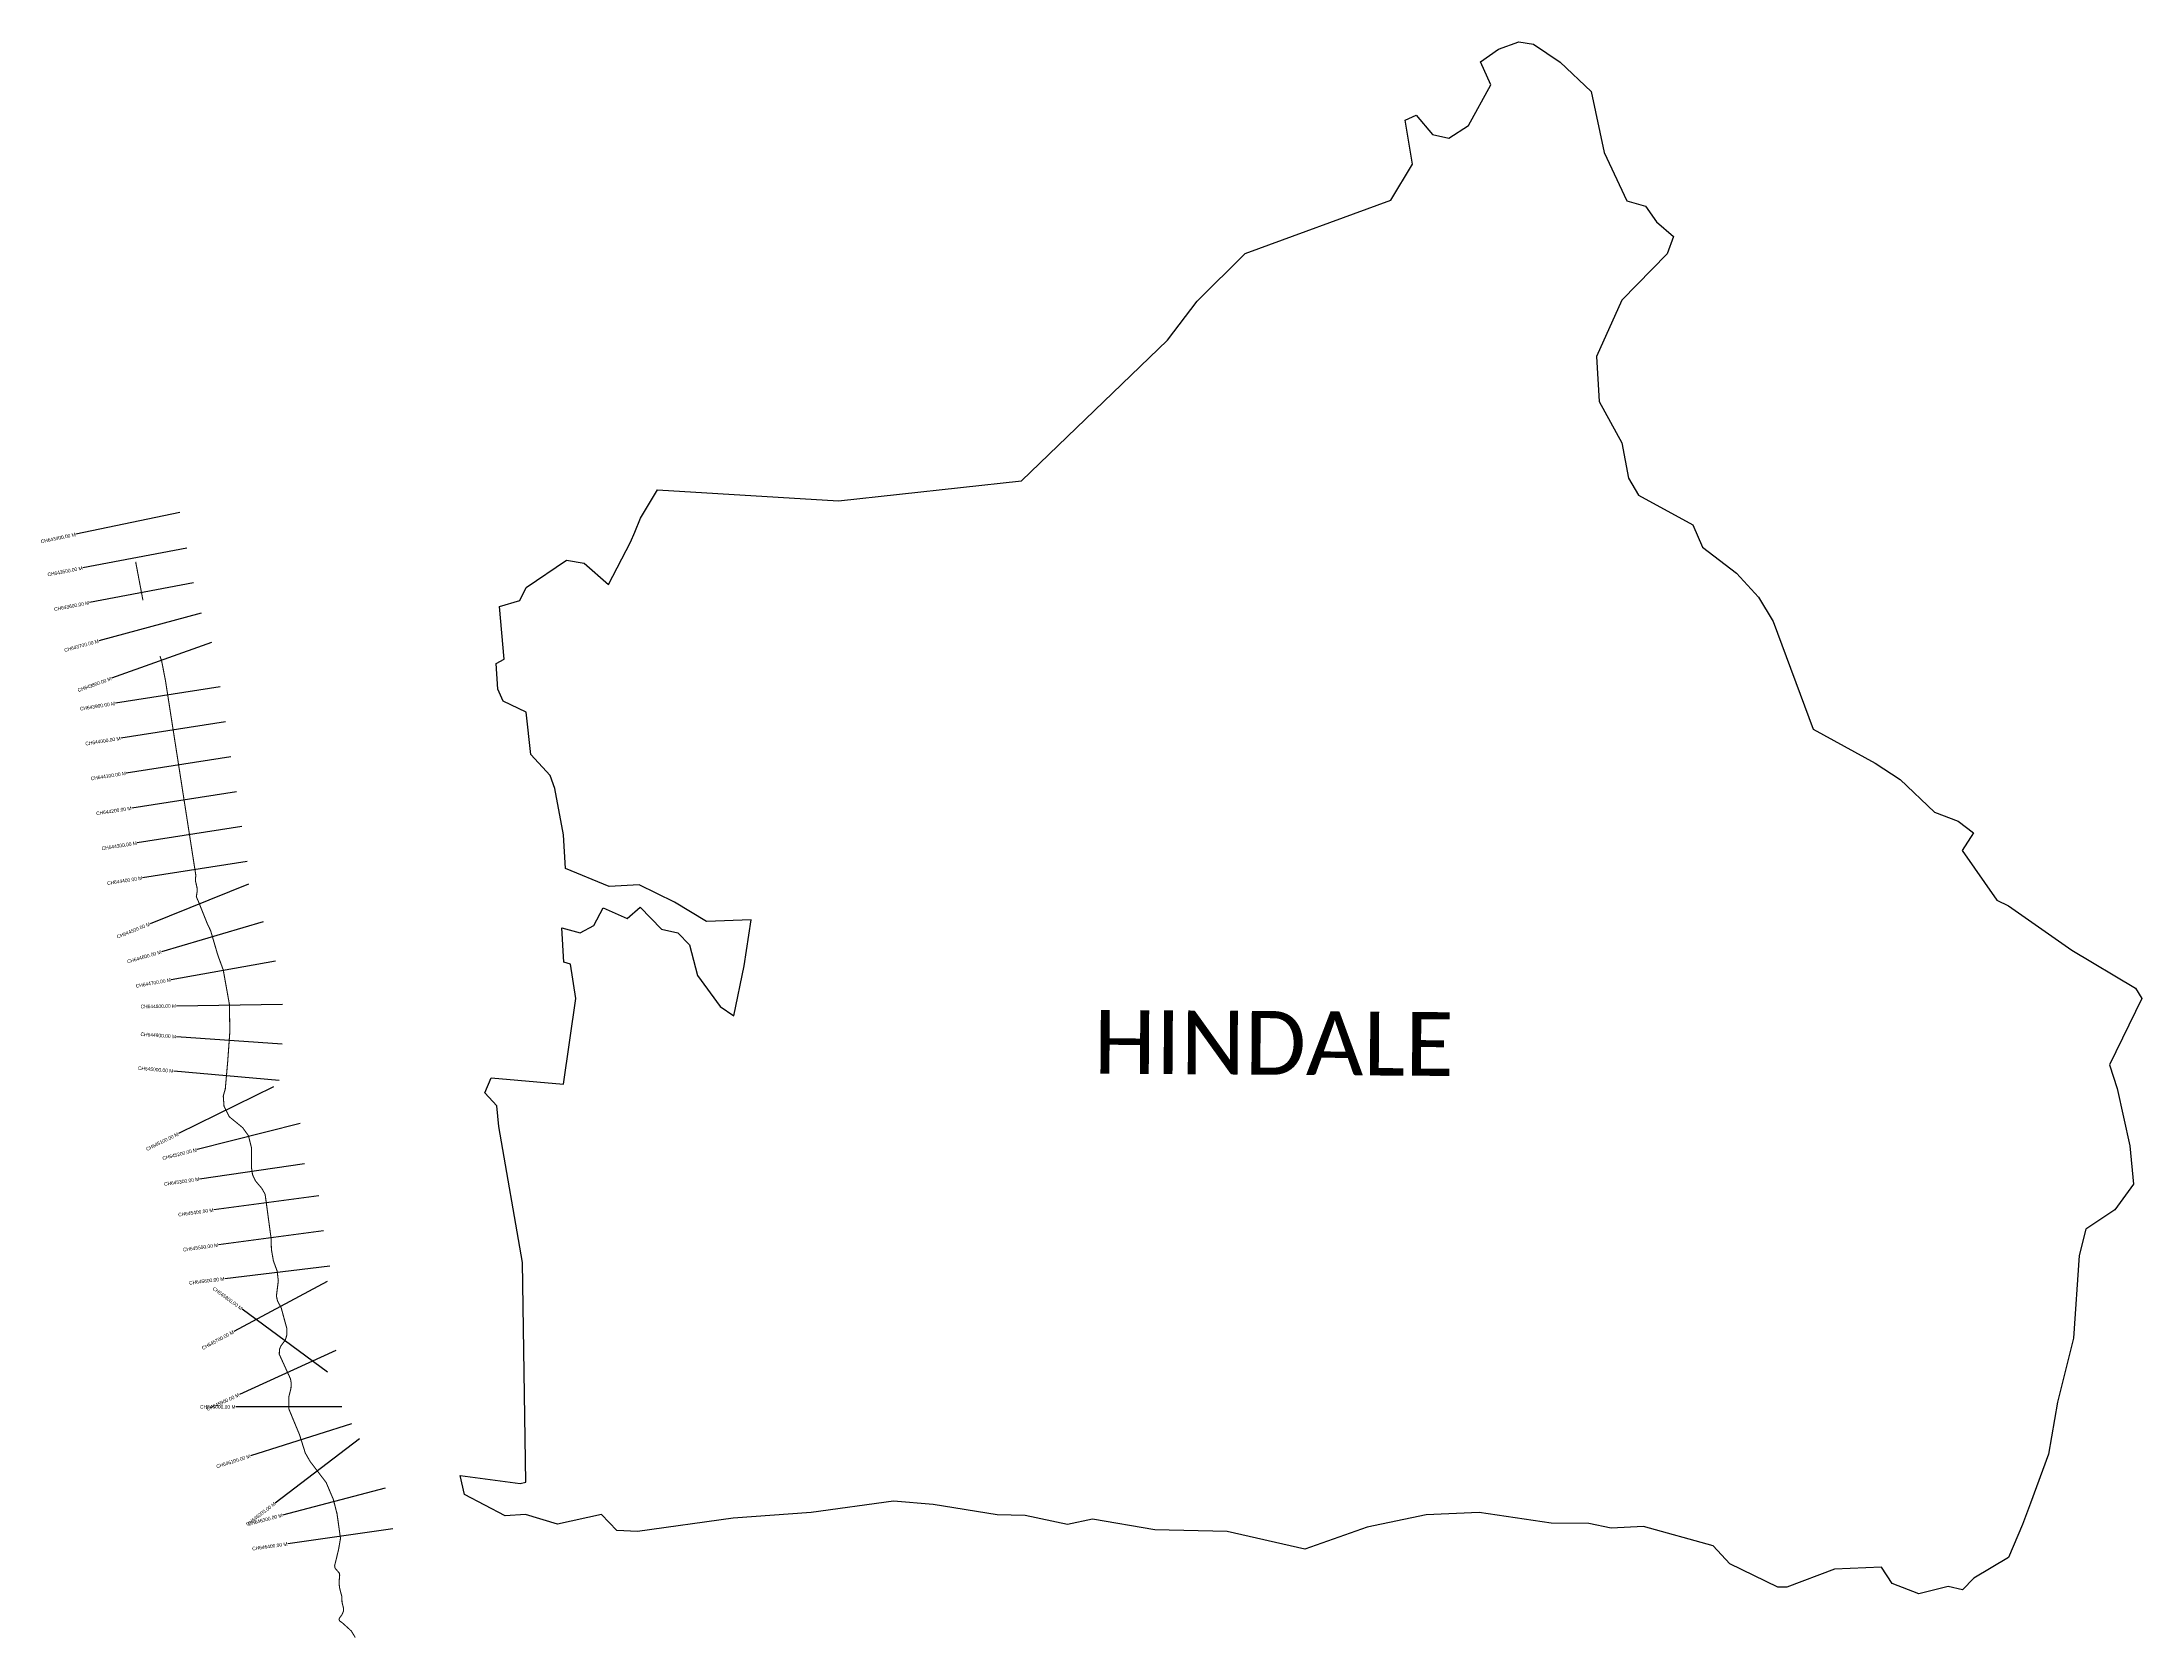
# Model space of a CAD drawing. Header units: metres. Extents: x 329823 to 335767, y 1797704 to 1802221.
import ezdxf
from ezdxf.enums import TextEntityAlignment as Align

# ---------------------------------------------------------------- set-up
doc = ezdxf.new("R2010")
doc.units = ezdxf.units.M
for name, color, linetype in [('CS', 134, 'Continuous'), ('CSMark', 6, 'Continuous'), ('NATURALLY PROTECTED', 3, 'Continuous'), ('VILLAGE NAME', 250, 'Continuous')]:
    doc.layers.add(name, color=color, linetype=linetype)

msp = doc.modelspace()

# ---------------------------------------------------------------- linework, layer by layer
at = {"color": 3}
msp.add_lwpolyline([(331565.2, 1800954.3), (332077.5, 1800922.7), (332596.2, 1800979.1), (333008.9, 1801377.5), (333093.3, 1801488.1), (333228.6, 1801623.3), (333640.8, 1801773.7), (333702.7, 1801875.7), (333682, 1802000.2), (333713, 1802014.1), (333759.2, 1801959.6), (333805.4, 1801949), (333860.7, 1801985.2), (333924.3, 1802100.5), (333895.2, 1802165.6), (333946, 1802200.8), (334003.4, 1802221.5), (334044.6, 1802215.7), (334120.5, 1802164.5), (334208.5, 1802081.6), (334245.3, 1801908.3), (334309.1, 1801771.5), (334362.4, 1801757.1), (334393.4, 1801712), (334441.3, 1801671.4), (334423, 1801621.7), (334295.3, 1801490.3), (334223.1, 1801331.6), (334231, 1801203.8), (334295.2, 1801087), (334314.2, 1800987.3), (334342.6, 1800939.1), (334495.7, 1800855.2), (334522.9, 1800791.5), (334619.3, 1800718), (334681.8, 1800649.9), (334723.6, 1800581.3), (334836.7, 1800276.6), (335012.2, 1800180.2), (335082.9, 1800133.7), (335180.2, 1800041.3), (335247, 1800016.1), (335290, 1799983.5), (335258.2, 1799933.2), (335356, 1799792.9), (335389.9, 1799776.6), (335568.8, 1799651.4), (335748.8, 1799543.2), (335767.3, 1799514.4), (335675.2, 1799326.7), (335697.4, 1799259.3), (335733.1, 1799097), (335743.3, 1798988.4), (335690.8, 1798916.5), (335608.6, 1798860.9), (335589.3, 1798786.9), (335573.1, 1798552.4), (335527.8, 1798372), (335502.4, 1798225), (335451.3, 1798086.2), (335428.8, 1798025), (335389.3, 1797931.6), (335291.2, 1797873.1), (335259.7, 1797840.2), (335219, 1797849.6), (335135.5, 1797828.8), (335060, 1797858.7), (335030, 1797904.6), (334896.7, 1797898.9), (334762, 1797847.9), (334737, 1797848.5), (334600.7, 1797914.1), (334553.1, 1797965.4), (334356.4, 1798019.6), (334265, 1798015.1), (334202, 1798028), (334095.2, 1798028.8), (333891.4, 1798059.5), (333741.2, 1798052.4), (333574.2, 1798017.8), (333397.3, 1797956), (333177.8, 1798005.3), (332973.6, 1798010.5), (332796.9, 1798040.7), (332726.1, 1798025.2), (332606.4, 1798050.7), (332526.6, 1798053.2), (332345.3, 1798082.5), (332233.4, 1798091.9), (332000.4, 1798059.1), (331780.1, 1798043.7), (331508.4, 1798005.6), (331450.6, 1798008.2), (331407.1, 1798053.9), (331282.3, 1798026.8), (331191.9, 1798053.9), (331133.9, 1798050.4), (331019.3, 1798110.2), (331007, 1798163.7), (331176.7, 1798141.1), (331192.7, 1798144.9), (331182.9, 1798767.3), (331116.2, 1799151.5), (331111, 1799210.8), (331076.7, 1799247), (331094.5, 1799290), (331299.7, 1799272.1), (331334, 1799514.2), (331319.4, 1799611.6), (331299.9, 1799616.9), (331295.1, 1799714.4), (331346.3, 1799699.8), (331385.4, 1799721.3), (331411.9, 1799771.2), (331480, 1799740.3), (331516.1, 1799772.5), (331576.6, 1799710.7), (331623.4, 1799700.5), (331656.2, 1799666.3), (331678.6, 1799579.1), (331743.3, 1799491.7), (331781.4, 1799465.5), (331810.8, 1799606.3), (331830.4, 1799737.3), (331704.1, 1799732.1), (331613.3, 1799787.3), (331513.9, 1799835.9), (331428.9, 1799831.3), (331305, 1799881.8), (331299.6, 1799977.9), (331275.3, 1800108.9), (331261.2, 1800145.2), (331207, 1800204.5), (331194.2, 1800324.5), (331129.1, 1800355.8), (331114, 1800389.5), (331108.5, 1800462.3), (331131.5, 1800475), (331118, 1800623.3), (331175.5, 1800641), (331193.6, 1800677.7), (331307.6, 1800755), (331358.2, 1800746.3), (331426.7, 1800686.4), (331489.4, 1800805.9), (331501.1, 1800834.5), (331517.2, 1800873.6), (331565.2, 1800954.3)], dxfattribs=at)
at = {"layer": 'CS'}
for p, q in [((330213, 1800889.8), (329919.4, 1800828.1)), ((330233.6, 1800789), (329938.9, 1800732.9)), ((330252.3, 1800690.8), (329957.6, 1800634.7)), ((330274, 1800605.1), (329984.5, 1800526.5)), ((330302.7, 1800521.8), (330020.3, 1800420.5)), ((330327.4, 1800395.9), (330031, 1800349.7)), ((330342.8, 1800297.1), (330046.4, 1800250.9)), ((330358.2, 1800198.3), (330061.8, 1800152.1)), ((330373.6, 1800099.5), (330077.2, 1800053.2)), ((330389, 1800000.7), (330092.6, 1799954.4)), ((330404.4, 1799901.9), (330108, 1799855.6)), ((330408.2, 1799837.4), (330129.7, 1799725.9)), ((330449.7, 1799731), (330161.8, 1799646.6)), ((330484.2, 1799620.1), (330188.9, 1799567.3)), ((330503.8, 1799497.6), (330203.9, 1799493)), ((330502.8, 1799384.6), (330203.6, 1799406.1)), ((330494.8, 1799282.6), (330196, 1799308.7)), ((330478.9, 1799264.2), (330209.7, 1799131.9)), ((330553.7, 1799160.4), (330262.9, 1799086.6)), ((330566.3, 1799046), (330269.4, 1799003.3)), ((330606.8, 1798956), (330309.5, 1798915.8)), ((330620.2, 1798856.9), (330322.9, 1798816.7)), ((330638.2, 1798757.1), (330340.4, 1798721.2)), ((330630.7, 1798712.8), (330366, 1798571.5)), ((330631.4, 1798457), (330389.8, 1798634.9)), ((330655, 1798517.8), (330382, 1798393.3)), ((330672, 1798358.3), (330372, 1798358.3)), ((330699.8, 1798310.2), (330413.8, 1798219.8)), ((330721.7, 1798268.3), (330483.3, 1798086.3)), ((330794.6, 1798128), (330504.4, 1798052.2)), ((330815.9, 1798012.8), (330518.8, 1797971))]:
    msp.add_line(p, q, dxfattribs=at)
at = {"layer": 'NATURALLY PROTECTED', "color": 2, "const_width": 3, "flags": 128}
for points in [[(330088.4, 1800750.1), (330109.1, 1800641)], [(330157.1, 1800483.4), (330161.8, 1800470.3), (330172.8, 1800413.9), (330258.7, 1799862.8), (330257.4, 1799848.6), (330262.8, 1799824.5), (330262.4, 1799816.4), (330260.1, 1799801.9), (330265.4, 1799790.6), (330281.6, 1799750.1), (330292, 1799724.1), (330300.6, 1799706.3), (330321, 1799636.8), (330336.3, 1799595.1), (330353.8, 1799497.3), (330355, 1799420.4), (330349, 1799336.7), (330342.1, 1799258.1), (330336.4, 1799238.3), (330338.5, 1799209.8), (330353.3, 1799179.7), (330391.3, 1799148.6), (330407.7, 1799125.9), (330416.6, 1799090.6), (330416.1, 1799036.9), (330419.2, 1799015.6), (330427.4, 1798998.1), (330445.3, 1798977), (330454.8, 1798960.2), (330458.2, 1798935.7), (330464, 1798892.6), (330471.6, 1798836.4), (330472.7, 1798803.5), (330478.3, 1798771.8), (330488.9, 1798742.7), (330492.2, 1798715.2), (330488.9, 1798689.1), (330486.8, 1798672.3), (330489.9, 1798658.1), (330500.5, 1798638.3), (330509.7, 1798604.4), (330516.3, 1798580.3), (330516.4, 1798562.1), (330512.1, 1798547.9), (330499.2, 1798530.4), (330495.5, 1798521.2), (330494.9, 1798507.3), (330509.1, 1798476.1), (330520.1, 1798452.1), (330526.7, 1798437.6), (330528.9, 1798424.6), (330527.9, 1798410.4), (330522, 1798387.3), (330522, 1798352.6), (330534.2, 1798323), (330552, 1798280.2), (330568.6, 1798227.6), (330582.5, 1798203.5), (330627.6, 1798144.3), (330647.8, 1798096.7), (330658.3, 1798056.3), (330668.2, 1797986.1), (330662.6, 1797954), (330657.8, 1797934.3), (330653.6, 1797916.9), (330651.5, 1797908.6), (330652.9, 1797901.7), (330659.6, 1797894), (330664.7, 1797888.2), (330665.9, 1797882.3), (330664.6, 1797867.1), (330664.1, 1797861.6), (330665.5, 1797846.2), (330668.2, 1797836), (330671.7, 1797822.6), (330672.6, 1797805.3), (330676.7, 1797788.7), (330676.5, 1797779.7), (330672.2, 1797770.1), (330665.1, 1797760.4), (330664, 1797756.4), (330665.9, 1797752.3), (330673.1, 1797747.5), (330680.5, 1797740.7), (330688.7, 1797733.3), (330698.9, 1797723.9), (330710, 1797705.7)]]:
    msp.add_lwpolyline(points, dxfattribs=at)

# ---------------------------------------------------------------- texts
at = {"layer": 'CSMark'}
for s, rotation, p in [('CH643400.00 M', 11.87495, (329918.4, 1800827.9)), ('CH643500.00 M', 10.77464, (329937.9, 1800732.7)), ('CH643600.00 M', 10.77464, (329956.6, 1800634.5)), ('CH643700.00 M', 15.19664, (329983.5, 1800526.2)), ('CH643800.00 M', 19.74018, (330019.4, 1800420.2)), ('CH643900.00 M', 8.86349, (330030, 1800349.5)), ('CH644000.00 M', 8.86349, (330045.4, 1800250.7)), ('CH644100.00 M', 8.86349, (330060.8, 1800151.9)), ('CH644200.00 M', 8.86349, (330076.2, 1800053.1)), ('CH644300.00 M', 8.86349, (330091.6, 1799954.3)), ('CH644400.00 M', 8.86349, (330107, 1799855.5)), ('CH644500.00 M', 21.81236, (330128.8, 1799725.5)), ('CH644600.00 M', 16.33456, (330160.8, 1799646.3)), ('CH644700.00 M', 10.13906, (330187.9, 1799567.2)), ('CH644800.00 M', 0.87077, (330202.9, 1799493)), ('CH644900.00 M', 355.88771, (330202.6, 1799406.2)), ('CH645000.00 M', 355.02051, (330195, 1799308.8)), ('CH645100.00 M', 26.17548, (330208.8, 1799131.4)), ('CH645200.00 M', 14.24588, (330261.9, 1799086.3)), ('CH645300.00 M', 8.16659, (330268.4, 1799003.2)), ('CH645400.00 M', 7.69984, (330308.5, 1798915.6)), ('CH645500.00 M', 7.69984, (330321.9, 1798816.6)), ('CH645600.00 M', 6.87078, (330339.4, 1798721.1)), ('CH645800.00 M', 323.63505, (330389, 1798635.5)), ('CH645700.00 M', 28.08777, (330365.2, 1798571.1)), ('CH645900.00 M', 24.52171, (330381.1, 1798392.9)), ('CH646100.00 M', 17.54325, (330412.8, 1798219.5)), ('CH646200.00 M', 37.36248, (330482.5, 1798085.7)), ('CH646300.00 M', 14.62402, (330503.4, 1798052)), ('CH646400.00 M', 8.00733, (330517.9, 1797970.8))]:
    msp.add_text(s, height=10, rotation=rotation, dxfattribs=at).set_placement(p, align=Align.MIDDLE_RIGHT)
msp.add_text('CH646000.00 M', height=10, dxfattribs=at).set_placement((330371, 1798358.3), align=Align.MIDDLE_RIGHT)
at = {"layer": 'VILLAGE NAME', "insert": (332801.3, 1799482.1), "char_height": 180.345, "attachment_point": 1, "rotation": 359.61391}
msp.add_mtext_dynamic_manual_height_columns('{\\fCalibri|b0|i0|c0|p34;HINDALE}', width=1779.605, gutter_width=901.7, heights=[0], dxfattribs=at)

doc.saveas('drawing.dxf')
